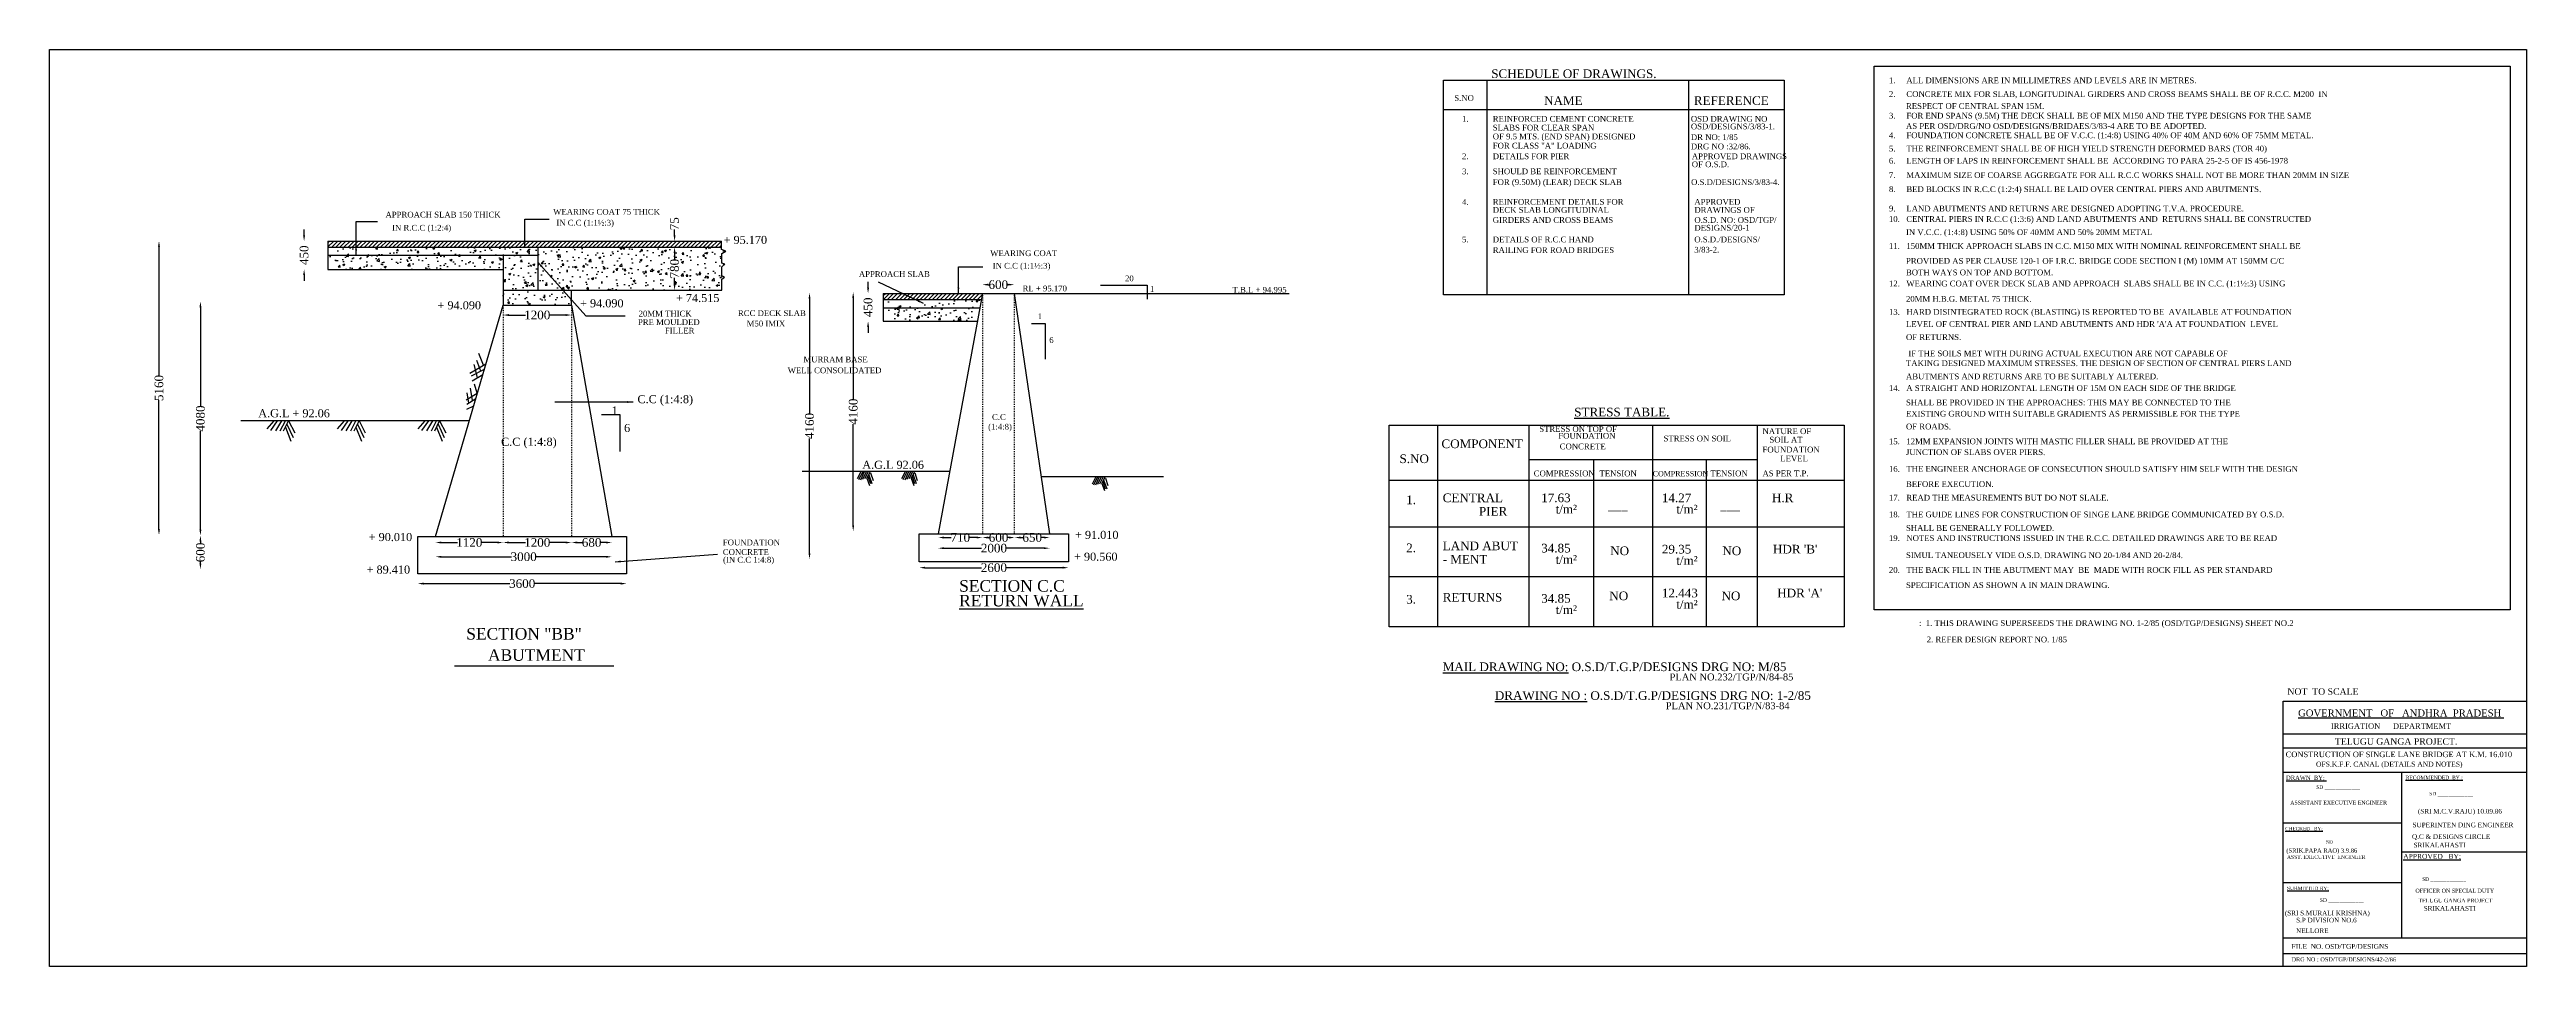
# Model space of a CAD drawing. Header units: millimetres. Extents: x -109570 to 149785, y -246061 to 34009.
# Drawn here: x 610 to 43521, y 1451 to 17337 of the extents above; entities outside this region: 4.
import ezdxf

# ---------------------------------------------------------------- set-up
doc = ezdxf.new("R2010")
doc.units = ezdxf.units.MM
doc.header["$MEASUREMENT"] = 0
doc.header["$PDMODE"] = 33
doc.header["$PDSIZE"] = 500
doc.linetypes.add('ACAD_ISO03W100', pattern=[30, 12, -18])
for name, color, linetype in [('DIM', 5, 'Continuous'), ('DOT LINE', 3, 'ACAD_ISO03W100'), ('DWG. LINE', 1, 'Continuous'), ('HATCH', 2, 'Continuous'), ('TEXT', 7, 'Continuous'), ('TITLE', 7, 'Continuous')]:
    doc.layers.add(name, color=color, linetype=linetype)
doc.styles.get("Standard").update_dxf_attribs({"font": 'TIMES.TTF', "height": 150})
doc.dimstyles.get("Standard").update_dxf_attribs({"dimtxt": 150, "dimasz": 100, "dimexe": 0.18, "dimexo": 0.0625, "dimgap": 0.09, "dimtad": 0, "dimdec": 0, "dimzin": 0, "dimdsep": 46, "dimtxsty": 'Standard', "dimcen": 0.09, "dimse1": 1, "dimse2": 1, "dimclrd": 5, "dimclre": 5, "dimclrt": 4, "dimadec": 0, "dimazin": 0, "dimtfac": 1, "dimtdec": 0, "dimtofl": 0, "dimtmove": 0, "dimatfit": 3, "dimfxl": 1, "dimtolj": 1, "dimtzin": 0, "dimarcsym": 0})

# ---------------------------------------------------------------- blocks, each defined once
blk = doc.blocks.new('*D2')
at = {"layer": 'Defpoints', "color": 0}
for p in [(5020, 14018), (5433, 14018), (5433, 13529)]:
    blk.add_point(p, dxfattribs=at)
at = {"layer": 'DIM', "color": 5, "lineweight": -2}
for p, q in [((5020, 14118), (5020, 14218)), ((5020, 13429), (5020, 13329))]:
    blk.add_line(p, q, dxfattribs=at)
at = {"layer": 'DIM', "color": 5}
for points in [[(5003, 14118), (5037, 14118), (5020, 14018)], [(5003, 13429), (5037, 13429), (5020, 13529)]]:
    blk.add_solid(points, dxfattribs=at)
at = {"layer": 'DIM', "color": 4, "insert": (5020, 13773), "char_height": 150, "attachment_point": 5, "rotation": 90}
blk.add_mtext('\\A1;450', dxfattribs=at)
blk = doc.blocks.new('*D3')
at = {"layer": 'Defpoints', "color": 0}
for p in [(3193, 8916), (3224, 8916), (3193, 8332)]:
    blk.add_point(p, dxfattribs=at)
at = {"layer": 'DIM', "color": 5, "lineweight": -2}
for p, q in [((3224, 8816), (3224, 8782)), ((3224, 8432), (3224, 8467))]:
    blk.add_line(p, q, dxfattribs=at)
at = {"layer": 'DIM', "color": 5}
for points in [[(3207, 8816), (3240, 8816), (3224, 8916)], [(3207, 8432), (3240, 8432), (3224, 8332)]]:
    blk.add_solid(points, dxfattribs=at)
at = {"layer": 'DIM', "color": 4, "insert": (3224, 8624), "char_height": 150, "attachment_point": 5, "rotation": 90}
blk.add_mtext('\\A1;600', dxfattribs=at)
blk = doc.blocks.new('*D4')
at = {"layer": 'Defpoints', "color": 0}
for p in [(3224, 12972), (3408, 12972), (3193, 8916)]:
    blk.add_point(p, dxfattribs=at)
at = {"layer": 'DIM', "color": 5, "lineweight": -2}
for p, q in [((3224, 12872), (3224, 11160)), ((3224, 9016), (3224, 10728))]:
    blk.add_line(p, q, dxfattribs=at)
at = {"layer": 'DIM', "color": 5}
for points in [[(3207, 12872), (3240, 12872), (3224, 12972)], [(3207, 9016), (3240, 9016), (3224, 8916)]]:
    blk.add_solid(points, dxfattribs=at)
at = {"layer": 'DIM', "color": 4, "insert": (3224, 10944), "char_height": 150, "attachment_point": 5, "rotation": 90}
blk.add_mtext('\\A1;4080', dxfattribs=at)
blk = doc.blocks.new('*D5')
at = {"layer": 'Defpoints', "color": 0}
for p in [(2444, 14020), (2506, 14020), (2444, 8926)]:
    blk.add_point(p, dxfattribs=at)
at = {"layer": 'DIM', "color": 5, "lineweight": -2}
for p, q in [((2506, 13920), (2506, 11685)), ((2506, 9026), (2506, 11261))]:
    blk.add_line(p, q, dxfattribs=at)
at = {"layer": 'DIM', "color": 5}
for points in [[(2489, 13920), (2523, 13920), (2506, 14020)], [(2489, 9026), (2523, 9026), (2506, 8926)]]:
    blk.add_solid(points, dxfattribs=at)
at = {"layer": 'DIM', "color": 4, "insert": (2506, 11473), "char_height": 150, "attachment_point": 5, "rotation": 90}
blk.add_mtext('\\A1;5160', dxfattribs=at)
blk = doc.blocks.new('*D6')
at = {"layer": 'Defpoints', "color": 0}
for p in [(11432, 14018), (11432, 13912), (11438, 14018)]:
    blk.add_point(p, dxfattribs=at)
at = {"layer": 'DIM', "color": 5, "lineweight": -2}
for p, q in [((11438, 14118), (11438, 14218)), ((11438, 13812), (11438, 13712))]:
    blk.add_line(p, q, dxfattribs=at)
at = {"layer": 'DIM', "color": 5}
for points in [[(11422, 14118), (11455, 14118), (11438, 14018)], [(11422, 13812), (11455, 13812), (11438, 13912)]]:
    blk.add_solid(points, dxfattribs=at)
at = {"layer": 'DIM', "color": 4, "insert": (11438, 14318), "char_height": 150, "attachment_point": 5, "rotation": 90}
blk.add_mtext('\\A1;75', dxfattribs=at)
blk = doc.blocks.new('*D7')
at = {"layer": 'Defpoints', "color": 0}
for p in [(11438, 13912), (11428, 13167), (11438, 13167)]:
    blk.add_point(p, dxfattribs=at)
at = {"layer": 'DIM', "color": 5, "lineweight": -2}
for p, q in [((11438, 13812), (11438, 13698)), ((11438, 13267), (11438, 13382))]:
    blk.add_line(p, q, dxfattribs=at)
at = {"layer": 'DIM', "color": 5}
for points in [[(11422, 13812), (11455, 13812), (11438, 13912)], [(11422, 13267), (11455, 13267), (11438, 13167)]]:
    blk.add_solid(points, dxfattribs=at)
at = {"layer": 'DIM', "color": 4, "insert": (11438, 13540), "char_height": 150, "attachment_point": 5, "rotation": 90}
blk.add_mtext('\\A1;780', dxfattribs=at)
blk = doc.blocks.new('*D8')
at = {"layer": 'Defpoints', "color": 0}
for p in [(8467, 12910), (9652, 12910), (9652, 12737)]:
    blk.add_point(p, dxfattribs=at)
at = {"layer": 'DIM', "color": 5, "lineweight": -2}
for p, q in [((8567, 12737), (8855, 12737)), ((9552, 12737), (9264, 12737))]:
    blk.add_line(p, q, dxfattribs=at)
at = {"layer": 'DIM', "color": 5}
for points in [[(8567, 12754), (8567, 12720), (8467, 12737)], [(9552, 12754), (9552, 12720), (9652, 12737)]]:
    blk.add_solid(points, dxfattribs=at)
at = {"layer": 'DIM', "color": 4, "insert": (9059, 12737), "char_height": 150, "attachment_point": 5}
blk.add_mtext('\\A1;1200', dxfattribs=at)
blk = doc.blocks.new('*D9')
at = {"layer": 'Defpoints', "color": 0}
for p in [(7297, 8900), (10351, 8900), (10351, 8549)]:
    blk.add_point(p, dxfattribs=at)
at = {"layer": 'DIM', "color": 5, "lineweight": -2}
for p, q in [((7397, 8549), (8611, 8549)), ((10251, 8549), (9037, 8549))]:
    blk.add_line(p, q, dxfattribs=at)
at = {"layer": 'DIM', "color": 5}
for points in [[(7397, 8565), (7397, 8532), (7297, 8549)], [(10251, 8565), (10251, 8532), (10351, 8549)]]:
    blk.add_solid(points, dxfattribs=at)
at = {"layer": 'DIM', "color": 4, "insert": (8824, 8549), "char_height": 150, "attachment_point": 5}
blk.add_mtext('\\A1;3000', dxfattribs=at)
blk = doc.blocks.new('*D10')
at = {"layer": 'Defpoints', "color": 0}
for p in [(6989, 8255), (10607, 8255), (10607, 8084)]:
    blk.add_point(p, dxfattribs=at)
at = {"layer": 'DIM', "color": 5, "lineweight": -2}
for p, q in [((7089, 8084), (8585, 8084)), ((10507, 8084), (9011, 8084))]:
    blk.add_line(p, q, dxfattribs=at)
at = {"layer": 'DIM', "color": 5}
for points in [[(7089, 8101), (7089, 8067), (6989, 8084)], [(10507, 8101), (10507, 8067), (10607, 8084)]]:
    blk.add_solid(points, dxfattribs=at)
at = {"layer": 'DIM', "color": 4, "insert": (8798, 8084), "char_height": 150, "attachment_point": 5}
blk.add_mtext('\\A1;3600', dxfattribs=at)
blk = doc.blocks.new('*D11')
at = {"layer": 'Defpoints', "color": 0}
for p in [(7297, 8900), (8467, 8900), (8467, 8796)]:
    blk.add_point(p, dxfattribs=at)
at = {"layer": 'DIM', "color": 5, "lineweight": -2}
for p, q in [((7397, 8796), (7677, 8796)), ((8367, 8796), (8086, 8796))]:
    blk.add_line(p, q, dxfattribs=at)
at = {"layer": 'DIM', "color": 5}
for points in [[(7397, 8813), (7397, 8779), (7297, 8796)], [(8367, 8813), (8367, 8779), (8467, 8796)]]:
    blk.add_solid(points, dxfattribs=at)
at = {"layer": 'DIM', "color": 4, "insert": (7882, 8796), "char_height": 150, "attachment_point": 5}
blk.add_mtext('\\A1;1120', dxfattribs=at)
blk = doc.blocks.new('*D12')
at = {"layer": 'Defpoints', "color": 0}
for p in [(8467, 8900), (9652, 8796), (9652, 8748)]:
    blk.add_point(p, dxfattribs=at)
at = {"layer": 'DIM', "color": 5, "lineweight": -2}
for p, q in [((8567, 8796), (8855, 8796)), ((9552, 8796), (9264, 8796))]:
    blk.add_line(p, q, dxfattribs=at)
at = {"layer": 'DIM', "color": 5}
for points in [[(8567, 8813), (8567, 8779), (8467, 8796)], [(9552, 8813), (9552, 8779), (9652, 8796)]]:
    blk.add_solid(points, dxfattribs=at)
at = {"layer": 'DIM', "color": 4, "insert": (9059, 8796), "char_height": 150, "attachment_point": 5}
blk.add_mtext('\\A1;1200', dxfattribs=at)
blk = doc.blocks.new('*D13')
at = {"layer": 'Defpoints', "color": 0}
for p in [(9652, 8748), (10351, 8796), (10351, 8774)]:
    blk.add_point(p, dxfattribs=at)
at = {"layer": 'DIM', "color": 5, "lineweight": -2}
for p, q in [((9752, 8796), (9844, 8796)), ((10251, 8796), (10159, 8796))]:
    blk.add_line(p, q, dxfattribs=at)
at = {"layer": 'DIM', "color": 5}
for points in [[(9752, 8813), (9752, 8779), (9652, 8796)], [(10251, 8813), (10251, 8779), (10351, 8796)]]:
    blk.add_solid(points, dxfattribs=at)
at = {"layer": 'DIM', "color": 4, "insert": (10001, 8796), "char_height": 150, "attachment_point": 5}
blk.add_mtext('\\A1;680', dxfattribs=at)
blk = doc.blocks.new('*D14')
at = {"layer": 'Defpoints', "color": 0}
for p in [(14790, 13111), (15053, 13111), (15053, 12631)]:
    blk.add_point(p, dxfattribs=at)
at = {"layer": 'DIM', "color": 5, "lineweight": -2}
for p, q in [((14790, 13211), (14790, 13311)), ((14790, 12531), (14790, 12431))]:
    blk.add_line(p, q, dxfattribs=at)
at = {"layer": 'DIM', "color": 5}
for points in [[(14774, 13211), (14807, 13211), (14790, 13111)], [(14774, 12531), (14807, 12531), (14790, 12631)]]:
    blk.add_solid(points, dxfattribs=at)
at = {"layer": 'DIM', "color": 4, "insert": (14790, 12871), "char_height": 150, "attachment_point": 5, "rotation": 90}
blk.add_mtext('\\A1;450', dxfattribs=at)
blk = doc.blocks.new('*D15')
at = {"layer": 'Defpoints', "color": 0}
for p in [(13701, 13119), (13776, 13119), (13701, 8511)]:
    blk.add_point(p, dxfattribs=at)
at = {"layer": 'DIM', "color": 5, "lineweight": -2}
for p, q in [((13776, 13019), (13776, 11031)), ((13776, 8611), (13776, 10599))]:
    blk.add_line(p, q, dxfattribs=at)
at = {"layer": 'DIM', "color": 5}
for points in [[(13759, 13019), (13793, 13019), (13776, 13119)], [(13759, 8611), (13793, 8611), (13776, 8511)]]:
    blk.add_solid(points, dxfattribs=at)
at = {"layer": 'DIM', "color": 4, "insert": (13776, 10815), "char_height": 150, "attachment_point": 5, "rotation": 90}
blk.add_mtext('\\A1;4160', dxfattribs=at)
blk = doc.blocks.new('*D16')
at = {"layer": 'Defpoints', "color": 0}
for p in [(14509, 13134), (14533, 13134), (14509, 8992)]:
    blk.add_point(p, dxfattribs=at)
at = {"layer": 'DIM', "color": 5, "lineweight": -2}
for p, q in [((14533, 13034), (14533, 11279)), ((14533, 9092), (14533, 10847))]:
    blk.add_line(p, q, dxfattribs=at)
at = {"layer": 'DIM', "color": 5}
for points in [[(14516, 13034), (14549, 13034), (14533, 13134)], [(14516, 9092), (14549, 9092), (14533, 8992)]]:
    blk.add_solid(points, dxfattribs=at)
at = {"layer": 'DIM', "color": 4, "insert": (14533, 11063), "char_height": 150, "attachment_point": 5, "rotation": 90}
blk.add_mtext('\\A1;4160', dxfattribs=at)
blk = doc.blocks.new('*D17')
at = {"layer": 'Defpoints', "color": 0}
for p in [(16771, 13111), (17324, 13263), (17324, 13111)]:
    blk.add_point(p, dxfattribs=at)
at = {"layer": 'DIM', "color": 5, "lineweight": -2}
for p, q in [((16871, 13263), (16890, 13263)), ((17224, 13263), (17205, 13263))]:
    blk.add_line(p, q, dxfattribs=at)
at = {"layer": 'DIM', "color": 5}
for points in [[(16871, 13280), (16871, 13247), (16771, 13263)], [(17224, 13280), (17224, 13247), (17324, 13263)]]:
    blk.add_solid(points, dxfattribs=at)
at = {"layer": 'DIM', "color": 4, "insert": (17047, 13263), "char_height": 150, "attachment_point": 5}
blk.add_mtext('\\A1;600', dxfattribs=at)
blk = doc.blocks.new('*D18')
at = {"layer": 'Defpoints', "color": 0}
for p in [(16006, 8949), (16771, 8949), (16771, 8882)]:
    blk.add_point(p, dxfattribs=at)
at = {"layer": 'DIM', "color": 5, "lineweight": -2}
for p, q in [((16106, 8882), (16230, 8882)), ((16671, 8882), (16546, 8882))]:
    blk.add_line(p, q, dxfattribs=at)
at = {"layer": 'DIM', "color": 5}
for points in [[(16106, 8899), (16106, 8865), (16006, 8882)], [(16671, 8899), (16671, 8865), (16771, 8882)]]:
    blk.add_solid(points, dxfattribs=at)
at = {"layer": 'DIM', "color": 4, "insert": (16388, 8882), "char_height": 150, "attachment_point": 5}
blk.add_mtext('\\A1;710', dxfattribs=at)
blk = doc.blocks.new('*D19')
at = {"layer": 'Defpoints', "color": 0}
for p in [(16771, 8949), (17332, 8925), (17332, 8882)]:
    blk.add_point(p, dxfattribs=at)
at = {"layer": 'DIM', "color": 5, "lineweight": -2}
for p, q in [((16871, 8882), (16894, 8882)), ((17232, 8882), (17209, 8882))]:
    blk.add_line(p, q, dxfattribs=at)
at = {"layer": 'DIM', "color": 5}
for points in [[(16871, 8899), (16871, 8865), (16771, 8882)], [(17232, 8899), (17232, 8865), (17332, 8882)]]:
    blk.add_solid(points, dxfattribs=at)
at = {"layer": 'DIM', "color": 4, "insert": (17051, 8882), "char_height": 150, "attachment_point": 5}
blk.add_mtext('\\A1;600', dxfattribs=at)
blk = doc.blocks.new('*D20')
at = {"layer": 'Defpoints', "color": 0}
for p in [(17332, 8925), (17936, 8882), (17936, 8878)]:
    blk.add_point(p, dxfattribs=at)
at = {"layer": 'DIM', "color": 5, "lineweight": -2}
for p, q in [((17432, 8882), (17476, 8882)), ((17836, 8882), (17791, 8882))]:
    blk.add_line(p, q, dxfattribs=at)
at = {"layer": 'DIM', "color": 5}
for points in [[(17432, 8899), (17432, 8865), (17332, 8882)], [(17836, 8899), (17836, 8865), (17936, 8882)]]:
    blk.add_solid(points, dxfattribs=at)
at = {"layer": 'DIM', "color": 4, "insert": (17634, 8882), "char_height": 150, "attachment_point": 5}
blk.add_mtext('\\A1;650', dxfattribs=at)
blk = doc.blocks.new('*D21')
at = {"layer": 'Defpoints', "color": 0}
for p in [(16006, 8949), (17936, 8949), (17936, 8698)]:
    blk.add_point(p, dxfattribs=at)
at = {"layer": 'DIM', "color": 5, "lineweight": -2}
for p, q in [((16106, 8698), (16756, 8698)), ((17836, 8698), (17186, 8698))]:
    blk.add_line(p, q, dxfattribs=at)
at = {"layer": 'DIM', "color": 5}
for points in [[(16106, 8714), (16106, 8681), (16006, 8698)], [(17836, 8714), (17836, 8681), (17936, 8698)]]:
    blk.add_solid(points, dxfattribs=at)
at = {"layer": 'DIM', "color": 4, "insert": (16971, 8698), "char_height": 150, "attachment_point": 5}
blk.add_mtext('\\A1;2000', dxfattribs=at)
blk = doc.blocks.new('*D22')
at = {"layer": 'Defpoints', "color": 0}
for p in [(15677, 8462), (18263, 8462), (18263, 8360)]:
    blk.add_point(p, dxfattribs=at)
at = {"layer": 'DIM', "color": 5, "lineweight": -2}
for p, q in [((15777, 8360), (16755, 8360)), ((18163, 8360), (17185, 8360))]:
    blk.add_line(p, q, dxfattribs=at)
at = {"layer": 'DIM', "color": 5}
for points in [[(15777, 8377), (15777, 8344), (15677, 8360)], [(18163, 8377), (18163, 8344), (18263, 8360)]]:
    blk.add_solid(points, dxfattribs=at)
at = {"layer": 'DIM', "color": 4, "insert": (16970, 8360), "char_height": 150, "attachment_point": 5}
blk.add_mtext('\\A1;2600', dxfattribs=at)

msp = doc.modelspace()

# ---------------------------------------------------------------- hatches: boundary and pattern name
at = {"layer": 'HATCH'}
h = msp.add_hatch(dxfattribs=at)
h.set_pattern_fill('ANSI31', color=256, scale=400, style=0)
h.paths.add_polyline_path([(12252, 14018.2), (5433, 14018.2), (5433, 13912.5), (12252, 13912.5)])
h = msp.add_hatch(dxfattribs=at)
h.set_pattern_fill('AR-CONC', color=256, scale=50, style=0)
h.paths.add_polyline_path([(5433, 13773.4), (5433, 13528.7), (8466.7, 13528.7), (8466.7, 13773.4)])
h.paths.add_polyline_path([(9067.4, 13773.4), (9067.4, 13912.5), (5433, 13912.5), (5433, 13773.4)])
h.paths.add_polyline_path([(8466.7, 13167.1), (9067.4, 13167.1), (9067.4, 13773.4), (8466.7, 13773.4)])
h.paths.add_polyline_path([(9067.4, 13912.5), (9067.4, 13167.1), (12258.6, 13167.1), (12258.6, 13358.6), (12303.5, 13395.6), (12258.6, 13416.5), (12258.6, 13574.1), (12306.2, 13617.8), (12258.6, 13637.9), (12258.6, 13801.7), (12324.5, 13841.9), (12252, 13869.8), (12252, 13912.5)])
h.paths.add_polyline_path([(8466.7, 13167.1), (8466.7, 12910.5), (9651.6, 12910.5), (9651.6, 13167.1)])
h.paths.add_polyline_path([(11324.4, 13344.2), (11324.4, 13735.3), (11552.4, 13735.3), (11552.4, 13344.2)], flags=24)
h = msp.add_hatch(dxfattribs=at)
h.set_pattern_fill('ANSI31', color=256, scale=400, style=0)
h.paths.add_polyline_path([(16751.5, 13006.6), (16770.7, 13111), (15052.7, 13111), (15052.7, 13006.6)])
h = msp.add_hatch(dxfattribs=at)
h.set_pattern_fill('AR-CONC', color=256, scale=50, style=0)
h.paths.add_polyline_path([(16724.6, 12860.4), (15052.7, 12860.4), (15052.7, 12631.1), (16682.5, 12631.1)])
h.paths.add_polyline_path([(16751.5, 13006.6), (15052.7, 13006.6), (15052.7, 12860.4), (16724.6, 12860.4)])

# ---------------------------------------------------------------- linework, layer by layer
at = {"layer": 'DOT LINE'}
for points in [[(8466.7, 12910.5), (8466.7, 8900.2)], [(9651.6, 12910.5), (9651.6, 8900.2)], [(16770.7, 13111), (16770.7, 8948.5)], [(17323.9, 13111), (17323.9, 8948.5)]]:
    msp.add_lwpolyline(points, dxfattribs=at)
at = {"layer": 'DWG. LINE'}
for points in [[(24757.8, 16805.6), (30661, 16805.6), (30661, 13088.6), (24757.8, 13088.6)], [(23816.7, 10831.3), (31698.4, 10831.3), (31698.4, 7336), (23816.7, 7336)], [(6989.3, 8900.2), (10606.9, 8900.2), (10606.9, 8255.3), (6989.3, 8255.3)], [(15676.8, 8948.5), (18262.7, 8948.5), (18262.7, 8462), (15676.8, 8462)]]:
    msp.add_lwpolyline(points, close=True, dxfattribs=at)
for points in [[(25507.4, 16805.6), (25507.4, 13088.6)], [(29001.2, 16805.6), (29001.2, 13088.6)], [(24757.8, 16297.5), (30661, 16297.5)], [(5433, 14018.2), (5433, 13528.7), (8480.3, 13528.7)], [(5433, 14018.2), (12252, 14018.2)], [(5433, 13912.5), (12252, 13912.5)], [(5433, 13773.4), (9067.4, 13773.4)], [(8466.7, 13783.5), (8466.7, 12910.5), (9651.6, 12910.5), (9651.6, 13167.1)], [(9067.4, 13912.5), (9067.4, 13167.1)], [(12258.6, 13167.1), (12258.6, 13358.6), (12303.5, 13395.6), (12258.6, 13416.5), (12258.6, 13574.1), (12306.2, 13617.8), (12258.6, 13637.9), (12258.6, 13801.7), (12324.5, 13841.9), (12252, 13869.8), (12252, 14018.2)], [(7296.9, 8900.2), (8466.7, 12910.5)], [(8466.7, 13167.1), (12258.6, 13167.1)], [(9651.6, 12910.5), (10350.9, 8900.2)], [(15052.7, 13111), (22084.7, 13111)], [(15052.7, 13111), (15052.7, 12631.1), (16682.5, 12631.1)], [(15052.7, 13006.6), (16751.5, 13006.6)], [(16770.7, 13111), (16005.6, 8948.5)], [(17323.9, 13111), (17936.2, 8948.5)], [(18819.6, 13255.1), (19625.1, 13255.1), (19625.1, 13013.3)], [(15052.7, 12860.4), (16724.6, 12860.4)], [(17619.6, 12589.3), (17859.1, 12589.3), (17859.1, 11973.7)], [(7881.8, 10905.3), (3924, 10905.3)], [(10174.7, 11011.7), (10491.1, 11011.7), (10491.1, 10372.6)], [(24657.5, 10831.3), (24657.5, 7336)], [(26239.2, 10831.3), (26239.2, 7336)], [(28380.3, 10831.3), (28380.3, 7336)], [(30195.3, 10831.3), (30195.3, 7336)], [(16204.1, 10028.6), (13650, 10028.6)], [(17790.5, 9939.1), (19908.1, 9939.1)], [(23816.7, 9875.8), (31698.4, 9875.8)], [(26239.2, 10235.7), (30195.3, 10235.7)], [(27359.9, 10235.7), (27359.9, 7336)], [(29308.7, 10235.7), (29308.7, 7336)], [(23816.7, 9068.3), (31698.4, 9068.3)], [(23816.7, 8207.8), (31698.4, 8207.8)], [(7625.7, 6657.7), (10386.8, 6657.7)]]:
    msp.add_lwpolyline(points, dxfattribs=at)
at = {"layer": 'HATCH'}
for points in [[(8125.9, 11867.4), (8046.7, 12071.4)], [(7890.4, 11730.4), (8169.9, 11893)], [(7920.9, 11684.5), (8142.8, 11800.3)], [(7932.8, 11596.3), (8116.2, 11709.1)], [(8024.5, 11652.7), (7965.1, 11878)], [(8079.1, 11767), (8011, 11951)], [(7829.1, 11268.1), (8021.1, 11383)], [(7956.3, 11160.9), (7832.5, 11100.1)], [(7837.6, 11190), (7994.2, 11290.7)], [(7872.7, 11212.6), (7844.4, 11388.5)], [(7937.8, 11254.4), (7900.5, 11471.7)], [(8021.1, 11383), (7970.1, 11541.3)], [(4378.1, 10767.8), (4500.5, 10905.3)], [(4443.7, 10735.1), (4559.5, 10905.3)], [(4528.9, 10728.5), (4631.6, 10905.3)], [(4607.6, 10732.9), (4695, 10905.3)], [(4664.4, 10728.5), (4749.6, 10905.3)], [(4697.4, 10797), (4791.1, 10549.5)], [(4722.4, 10848.9), (4830.5, 10617.2)], [(4749.6, 10905.3), (4856.7, 10693.6)], [(5599.7, 10767.8), (5722.1, 10905.3)], [(5665.3, 10735.1), (5781.1, 10905.3)], [(5750.5, 10728.5), (5853.2, 10905.3)], [(5829.2, 10732.9), (5916.6, 10905.3)], [(5886, 10728.5), (5971.2, 10905.3)], [(5919, 10797), (6012.8, 10549.5)], [(5944, 10848.9), (6052.1, 10617.2)], [(5971.2, 10905.3), (6078.3, 10693.6)], [(6996.8, 10767.8), (7119.2, 10905.3)], [(7062.4, 10735.1), (7178.2, 10905.3)], [(7147.6, 10728.5), (7250.3, 10905.3)], [(7226.3, 10732.9), (7313.7, 10905.3)], [(7283.1, 10728.5), (7368.3, 10905.3)], [(7316.1, 10797), (7409.8, 10549.5)], [(7341.1, 10848.9), (7449.2, 10617.2)], [(7368.3, 10905.3), (7475.4, 10693.6)], [(14607.2, 9904.5), (14673.6, 10028.6)], [(14632.6, 9886.6), (14702.7, 10028.6)], [(14665.4, 9883.6), (14730.3, 10028.6)], [(14699, 9894.1), (14764.6, 10028.6)], [(14736.3, 9903), (14797.5, 10028.6)], [(14771.4, 9910.5), (14834, 10028.6)], [(14771.4, 9910.5), (14816.1, 9786)], [(14788, 9941.8), (14829.6, 9817.3)], [(14802.7, 9969.5), (14854.9, 9817.3)], [(14832.5, 10002.9), (14877.3, 9872.5)], [(15373.3, 9904.5), (15439.7, 10028.6)], [(15398.6, 9886.6), (15468.8, 10028.6)], [(15431.5, 9883.6), (15496.4, 10028.6)], [(15465, 9894.1), (15530.7, 10028.6)], [(15502.3, 9903), (15563.5, 10028.6)], [(15537.4, 9910.5), (15600.1, 10028.6)], [(15537.4, 9910.5), (15582.2, 9786)], [(15554, 9941.8), (15595.6, 9817.3)], [(15568.8, 9969.5), (15621, 9817.3)], [(15598.6, 10002.9), (15643.4, 9872.5)], [(18676.2, 9815), (18742.6, 9939.1)], [(18701.6, 9797.2), (18771.7, 9939.1)], [(18734.4, 9794.2), (18799.3, 9939.1)], [(18768, 9804.6), (18833.7, 9939.1)], [(18805.3, 9813.6), (18866.5, 9939.1)], [(18840.4, 9821), (18903, 9939.1)], [(18871.7, 9880.1), (18923.9, 9727.8)], [(18901.6, 9913.4), (18946.3, 9783)], [(18840.4, 9821), (18885.1, 9696.5)], [(18857, 9852.3), (18898.6, 9727.8)]]:
    msp.add_lwpolyline(points, dxfattribs=at)
at = {"layer": 'TITLE', "lineweight": 30}
for p, q in [((39308, 1451.4), (39308, 6047.6)), ((39308, 5479.6), (43520.6, 5479.6)), ((39308, 5237.2), (43520.6, 5237.2)), ((39308, 4816), (43520.6, 4816)), ((39308, 1945.2), (43520.6, 1945.2)), ((39308, 1677.2), (43520.6, 1677.2))]:
    msp.add_line(p, q, dxfattribs=at)
at = {"layer": 'TITLE'}
for p, q in [((43520.6, 6047.6), (43520.6, 1451.4)), ((39308, 3938.7), (41356.9, 3938.7)), ((39308, 2905), (41356.9, 2905)), ((43520.6, 1451.4), (39308, 1451.4))]:
    msp.add_line(p, q, dxfattribs=at)
at = {"layer": 'TITLE', "lineweight": 30}
for points in [[(609.9, 17336.6), (43520.6, 17336.6), (43520.6, 1451.4), (609.9, 1451.4)], [(32222.5, 17047.5), (43238.4, 17047.5), (43238.4, 7628.7), (32222.5, 7628.7)]]:
    msp.add_lwpolyline(points, close=True, dxfattribs=at)
for points in [[(39308, 6047.6), (43520.6, 6047.6)], [(41356.9, 4816), (41356.9, 1945.2)]]:
    msp.add_lwpolyline(points, dxfattribs=at)
at = {"layer": 'TITLE'}
msp.add_lwpolyline([(41356.9, 3437.7), (43520.6, 3437.7)], dxfattribs=at)

# ---------------------------------------------------------------- texts
at = {"layer": 'DIM', "color": 4, "char_height": 250, "attachment_point": 5, "rotation": 90}
for insert in [(149439.7, 34009.3), (149784.6, 34009.3)]:
    msp.add_mtext('\\A1;  ', dxfattribs=dict(at, insert=insert))
at = {"layer": 'TEXT'}
for s, height, p in [('SCHEDULE OF DRAWINGS.', 150, (25586.1, 16843.1)), ('1.     ALL DIMENSIONS ARE IN MILLIMETRES AND LEVELS ARE IN METRES.', 100, (32475.8, 16752.5)), ('S.NO', 100, (24945.5, 16447.2)), ('NAME', 150, (26502.1, 16376.9)), ('REFERENCE', 150, (29096.7, 16376.9)), ('2.     CONCRETE MIX FOR SLAB, LONGITUDINAL GIRDERS AND CROSS BEAMS SHALL BE OF R.C.C. M200  IN', 100, (32475.8, 16515.2)), ('RESPECT OF CENTRAL SPAN 15M.', 100, (32771.2, 16308.2)), ('1.', 100, (25080.3, 16085.7)), ('REINFORCED CEMENT CONCRETE', 100, (25612.5, 16085.7)), ('OF 9.5 MTS. (END SPAN) DESIGNED', 100, (25612.5, 15780.9)), ('SLABS FOR CLEAR SPAN', 100, (25612.5, 15933.3)), ('OSD DRAWING NO', 100, (29044.8, 16085.7)), ('OSD/DESIGNS/3/83-1.', 100, (29044.8, 15954.7)), ('4.     FOUNDATION CONCRETE SHALL BE OF V.C.C. (1:4:8) USING 40%%% OF 40M AND 60%%% OF 75MM METAL.', 100, (32475.8, 15800.9)), ('3.     FOR END SPANS (9.5M) THE DECK SHALL BE OF MIX M150 AND THE TYPE DESIGNS FOR THE SAME', 100, (32475.8, 16140.8)), ('AS PER OSD/DRG/NO OSD/DESIGNS/BRIDAES/3/83-4 ARE TO BE ADOPTED.', 100, (32771.2, 15961.7)), ('2.', 100, (25080.3, 15437.3)), ('FOR CLASS "A" LOADING', 100, (25612.5, 15621.4)), ('DETAILS FOR PIER', 100, (25612.5, 15437.3)), ('DR NO: 1/85', 100, (29044.8, 15768)), ('DRG NO :32/86.', 100, (29044.8, 15607.3)), ('APPROVED DRAWINGS', 100, (29061, 15437.3)), ('6.     LENGTH OF LAPS IN REINFORCEMENT SHALL BE  ACCORDING TO PARA 25-2-5 OF IS 456-1978', 100, (32475.8, 15359.9)), ('5.     THE REINFORCEMENT SHALL BE OF HIGH YIELD STRENGTH DEFORMED BARS (TOR 40) ', 100, (32475.8, 15571.6)), ('3.', 100, (25080.3, 15176.7)), ('FOR (9.50M) (LEAR) DECK SLAB', 100, (25612.5, 14989.4)), ('SHOULD BE REINFORCEMENT', 100, (25612.5, 15176.7)), ('O.S.D/DESIGNS/3/83-4.', 100, (29048.7, 14989.4)), ('OF O.S.D.', 100, (29061, 15298.3)), ('7.     MAXIMUM SIZE OF COARSE AGGREGATE FOR ALL R.C.C WORKS SHALL NOT BE MORE THAN 20MM IN SIZE', 100, (32475.8, 15111.5)), ('4.', 100, (25080.3, 14647.4)), ('REINFORCEMENT DETAILS FOR', 100, (25612.5, 14647.4)), ('DECK SLAB LONGITUDINAL', 100, (25612.5, 14508.1)), ('APPROVED', 100, (29105.7, 14647.4)), ('DRAWINGS OF', 100, (29105.7, 14508.1)), ('9.     LAND ABUTMENTS AND RETURNS ARE DESIGNED ADOPTING T.V.A. PROCEDURE.', 100, (32475.8, 14532)), ('8.     BED BLOCKS IN R.C.C (1:2:4) SHALL BE LAID OVER CENTRAL PIERS AND ABUTMENTS.', 100, (32475.8, 14867.5)), ('APPROACH SLAB 150 THICK', 100, (6430.5, 14426.2)), ('IN R.C.C (1:2:4)', 100, (6544.8, 14199.3)), ('WEARING COAT 75 THICK', 100, (9334.9, 14475.5)), ('IN C.C (1:1½:3)', 100, (9390.1, 14286.8)), ('GIRDERS AND CROSS BEAMS', 100, (25612.5, 14334)), ('DESIGNS/20-1', 100, (29105.7, 14199.6)), ('O.S.D. NO: OSD/TGP/', 100, (29105.7, 14334)), ('10.   CENTRAL PIERS IN R.C.C (1:3:6) AND LAND ABUTMENTS AND  RETURNS SHALL BE CONSTRUCTED', 100, (32475.8, 14350.8)), ('IN V.C.C. (1:4:8) USING 50%%% OF 40MM AND 50%%% 20MM METAL', 100, (32771.2, 14122.2)), ('+ 95.170', 140, (12287.3, 13968.4)), ('WEARING COAT', 100, (16906.7, 13757.9)), ('5.', 100, (25080.3, 13996.5)), ('DETAILS OF R.C.C HAND', 100, (25612.5, 13996.5)), ('RAILING FOR ROAD BRIDGES', 100, (25612.5, 13812.3)), ('O.S.D./DESIGNS/', 100, (29104.4, 13996.5)), ('3/83-2.', 100, (29104.4, 13818.4)), ('11.   150MM THICK APPROACH SLABS IN C.C. M150 MIX WITH NOMINAL REINFORCEMENT SHALL BE', 100, (32475.8, 13882.7)), ('APPROACH SLAB', 100, (14630.7, 13397.5)), ('IN C.C (1:1½:3)', 100, (16950.4, 13540.7)), ('20', 100, (19241.7, 13322.7)), ('12.   WEARING COAT OVER DECK SLAB AND APPROACH  SLABS SHALL BE IN C.C. (1:1½:3) USING', 100, (32475.8, 13232.7)), ('PROVIDED AS PER CLAUSE 120-1 OF I.R.C. BRIDGE CODE SECTION I (M) 10MM AT 150MM C/C', 100, (32771.2, 13624.6)), ('BOTH WAYS ON TOP AND BOTTOM.', 100, (32771.2, 13425.3)), ('+ 94.090', 140, (7331.7, 12836.3)), ('+ 94.090', 140, (9800.9, 12871.1)), ('+ 74.515', 140, (11461.8, 12962.4)), ('RL + 95.170', 100, (17466.6, 13148.1)), ('1', 100, (19673.4, 13138.9)), ('T.B.L + 94.995', 100, (21104.1, 13124.5)), ('20MM H.B.G. METAL 75 THICK.', 100, (32771.2, 12967.2)), ('PRE MOULDED', 100, (10803.3, 12563.8)), ('20MM THICK', 100, (10815.6, 12711.4)), ('FILLER', 100, (11271.2, 12416.2)), ('RCC DECK SLAB ', 100, (12536.6, 12719.3)), ('M50 IMIX', 100, (12688.3, 12539.3)), ('1', 100, (17729.6, 12665.8)), ('13.   HARD DISINTEGRATED ROCK (BLASTING) IS REPORTED TO BE  AVAILABLE AT FOUNDATION', 100, (32475.8, 12741.2)), ("LEVEL OF CENTRAL PIER AND LAND ABUTMENTS AND HDR 'A'A AT FOUNDATION  LEVEL", 100, (32771.2, 12531.2)), ('MURRAM BASE', 100, (13671.5, 11917.2)), ('6', 100, (17929.8, 12254.1)), ('OF RETURNS.', 100, (32771.2, 12303.8)), ('IF THE SOILS MET WITH DURING ACTUAL EXECUTION ARE NOT CAPABLE OF', 100, (32812.4, 12022.2)), ('WELL CONSOLIDATED', 100, (13398.5, 11729.2)), ('ABUTMENTS AND RETURNS ARE TO BE SUITABLY ALTERED.', 100, (32771.2, 11623.7)), ('TAKING DESIGNED MAXIMUM STRESSES. THE DESIGN OF SECTION OF CENTRAL PIERS LAND', 100, (32771.2, 11852.6)), ('C.C (1:4:8)', 140, (10795.7, 11209.6)), ('14.   A STRAIGHT AND HORIZONTAL LENGTH OF 15M ON EACH SIDE OF THE BRIDGE', 100, (32475.8, 11421.5)), ('SHALL BE PROVIDED IN THE APPROACHES: THIS MAY BE CONNECTED TO THE', 100, (32771.2, 11172.6)), ('A.G.L + 92.06', 140, (4225.6, 10965.1)), ('1', 140, (10345.7, 11012.7)), ('6', 140, (10563.7, 10710.7)), ('(1:4:8)', 100, (16870.7, 10751.8)), ('C.C', 100, (16937.5, 10921.3)), ('STRESS ON TOP OF ', 100, (26418, 10713.1)), ('%%USTRESS TABLE.', 150, (27023.6, 10981.1)), ('NATURE OF', 100, (30285.8, 10674)), ('EXISTING GROUND WITH SUITABLE GRADIENTS AS PERMISSIBLE FOR THE TYPE', 100, (32771.2, 10977.3)), ('OF ROADS.', 100, (32771.2, 10755.1)), ('C.C (1:4:8)', 140, (8432.6, 10471.6)), ('S.NO', 150, (23996.9, 10172.5)), ('COMPONENT', 150, (24723.9, 10431.3)), ('FOUNDATION', 100, (26748.5, 10595.2)), ('CONCRETE', 100, (26772.1, 10411.3)), ('STRESS ON SOIL ', 100, (28571.3, 10548)), ('FOUNDATION', 100, (30285.8, 10356.1)), ('SOIL AT', 100, (30405.2, 10527.5)), ('LEVEL', 100, (30594.2, 10202)), ('15.   12MM EXPANSION JOINTS WITH MASTIC FILLER SHALL BE PROVIDED AT THE', 100, (32475.8, 10499.1)), ('JUNCTION OF SLABS OVER PIERS.', 100, (32771.2, 10310.7)), ('A.G.L 92.06', 140, (14689.9, 10072.7)), ('COMPRESSION', 100, (26322.1, 9943.7)), ('TENSION', 100, (27461.4, 9943.7)), ('COMPRESSION', 90, (28384, 9943.7)), ('TENSION', 100, (29383, 9943.7)), ('AS PER T.P.', 100, (30285.8, 9943.7)), ('16.   THE ENGINEER ANCHORAGE OF CONSECUTION SHOULD SATISFY HIM SELF WITH THE DESIGN', 100, (32475.8, 10021)), ('1.', 150, (24112.9, 9460.4)), ('CENTRAL', 150, (24745.3, 9494.9)), ('17.63', 150, (26451.9, 9494.9)), ('t/m²', 150, (26701.6, 9299.2)), ('14.27', 150, (28542.2, 9494.9)), ('t/m²', 150, (28791.9, 9299.2)), ('H.R', 150, (30449.1, 9494.9)), ('17.   READ THE MEASUREMENTS BUT DO NOT SLALE.', 100, (32475.8, 9522.7)), ('BEFORE EXECUTION.', 100, (32771.2, 9758.6)), ('PIER', 150, (25372.7, 9261.2)), ('___', 150, (27610.9, 9365.7)), ('___', 150, (29554.3, 9365.7)), ('18.   THE GUIDE LINES FOR CONSTRUCTION OF SINGE LANE BRIDGE COMMUNICATED BY O.S.D.', 100, (32475.8, 9233.2)), ('SHALL BE GENERALLY FOLLOWED.', 100, (32771.2, 8997.7)), ('+ 90.010', 140, (6138.6, 8821.1)), ('FOUNDATION', 100, (12274.3, 8747.5)), ('CONCRETE', 100, (12274.3, 8581)), ('+ 90.560', 140, (18358.2, 8480.9)), ('+ 91.010', 140, (18375.4, 8858.6)), ('2.', 150, (24112.9, 8628.6)), ('LAND ABUT', 150, (24745.3, 8663.2)), ('34.85', 150, (26451.9, 8623.8)), ('NO', 150, (27647.1, 8577.3)), ('29.35', 150, (28542.2, 8606)), ('NO', 150, (29590.5, 8577.3)), ("HDR 'B'", 150, (30467.4, 8606)), ('19.   NOTES AND INSTRUCTIONS ISSUED IN THE R.C.C. DETAILED DRAWINGS ARE TO BE READ', 100, (32475.8, 8822.5)), ('SIMUL TANEOUSELY VIDE O.S.D. DRAWING NO 20-1/84 AND 20-2/84.', 100, (32771.2, 8526.4)), ('+ 89.410', 140, (6103, 8256.9)), ('(IN C.C 1:4:8)', 100, (12278, 8447.8)), ('- MENT', 150, (24745.4, 8429.5)), ('t/m²', 150, (26701.6, 8428.1)), ('t/m²', 150, (28791.9, 8410.3)), ('20.   THE BACK FILL IN THE ABUTMENT MAY  BE  MADE WITH ROCK FILL AS PER STANDARD', 100, (32475.8, 8270.4)), ('%%URETURN WALL', 200, (16368.2, 7689.1)), ('SECTION C.C', 200, (16368.2, 7944)), ('3.', 150, (24112.9, 7738)), ('RETURNS', 150, (24745.3, 7772.6)), ('34.85', 150, (26451.9, 7752.6)), ('NO', 150, (27631.6, 7796.9)), ('12.443', 150, (28542.2, 7846.3)), ('t/m²', 150, (28791.9, 7650.7)), ('NO', 150, (29575, 7796.9)), ("HDR 'A'", 150, (30540.3, 7846.3)), ('SPECIFICATION AS SHOWN A IN MAIN DRAWING.', 100, (32771.2, 8007.9)), ('SECTION "BB"', 200, (7829.6, 7114.2)), ('t/m²', 150, (26701.6, 7557)), (' :  1. THIS DRAWING SUPERSEEDS THE DRAWING NO. 1-2/85 (OSD/TGP/DESIGNS) SHEET NO.2', 100, (32958.7, 7350.4)), ('ABUTMENT', 200, (8205.1, 6746.5)), ('2. REFER DESIGN REPORT NO. 1/85', 100, (33131.1, 7066.9)), ('%%UMAIL DRAWING NO:%%U O.S.D/T.G.P/DESIGNS DRG NO: M/85', 150, (24745.3, 6568.5)), ('PLAN NO.232/TGP/N/84-85', 120, (28675.2, 6406.7)), ('%%UDRAWING NO :%%U O.S.D/T.G.P/DESIGNS DRG NO: 1-2/85', 150, (25648.8, 6070.2)), ('PLAN NO.231/TGP/N/83-84', 120, (28609.2, 5908.4))]:
    msp.add_text(s, height=height, dxfattribs=at).set_placement(p)
at = {"layer": 'TEXT', "char_height": 250, "attachment_point": 1}
for s, insert, width in [('\\pi500,t2250;', (-5237.9, -208843), 2820.29), ('\\pt5250,7500;', (-109570.1, -246060.7), 27837.6)]:
    msp.add_mtext(s, dxfattribs=dict(at, insert=insert, width=width))
at = {"layer": 'TITLE'}
for s, height, p in [('NOT  TO SCALE', 111.605, (39378.9, 6158.8)), ('IRRIGATION      DEPARTMEMT ', 97.018, (40133.4, 5567.4)), ('CONSTRUCTION OF SINGLE LANE BRIDGE AT K.M. 16.010', 95.515, (39349.1, 5077.6)), ('TELUGU GANGA PROJECT.', 111.605, (40202.5, 5293.4)), ('%%UDRAWN  BY; ', 73.695, (39356.4, 4683.6)), ('%%URECOMMENDED  BY :', 63.243, (41426.8, 4692.6)), ('ASSISTANT EXECUTIVE ENGINEER', 66.588, (39427.7, 4256.3)), ('SD _____________', 61.734, (39879.6, 4527.3)), ('SD _____________', 61.734, (41837.2, 4413.5)), ('%%UCHECKED   BY;', 59.523, (39341.4, 3809.5)), ('SUPERINTEN DING ENGINEER', 81.063, (41547.3, 3863.3)), ('(SRI M.C.V.RAJU) 10.09.86', 81.063, (41640.5, 4100.3)), ('(SRIK.PAPA RAO) 3.9.86', 74.093, (39360.1, 3422.7)), ('SD _____________', 61.734, (40048.8, 3577.4)), ('Q.C & DESIGNS CIRCLE', 81.063, (41538.5, 3661.8)), ('SRIKALAHASTI', 81.063, (41564.9, 3512.8)), ('ASST. EXECUTIVE  ENGINEER', 63.331, (39372.1, 3315.3)), ('%%UAPPROVED   BY;', 85.032, (41386.2, 3316.6)), ('%%USUBMITTED BY;', 61.984, (39372.7, 2774)), ('SD _____________', 61.734, (39943.1, 2569)), ('OFFICER ON SPECIAL DUTY', 68.026, (41597.2, 2730.2)), ('TELUGU GANGA PROJECT', 68.026, (41649.8, 2559.7)), ('SD _____________', 61.734, (41713.6, 2933.7)), ('(SRI S.MURALI KRISHNA)', 80.848, (39335.7, 2336.4)), ('S.P DIVISION NO.6', 80.848, (39529.6, 2213.6)), ('SRIKALAHASTI', 81.063, (41740.3, 2417.6)), ('FILE  NO. OSD/TGP/DESIGNS', 82.984, (39451.6, 1757.1)), ('NELLORE', 80.85, (39529.6, 2029.6)), ('DRG NO : OSD/TGP/DESIGNS/42-2/86', 71.25, (39450.1, 1538.2))]:
    msp.add_text(s, height=height, dxfattribs=at).set_placement(p)
at = {"layer": 'TITLE', "lineweight": 30}
for s, height, p in [('%%UGOVERNMENT   OF   ANDHRA  PRADESH ', 121.879, (39565.1, 5781.5)), (' OFS.K.F.F. CANAL (DETAILS AND NOTES)', 85.963, (39842.1, 4913))]:
    msp.add_text(s, height=height, dxfattribs=at).set_placement(p)

# ---------------------------------------------------------------- dimensions: what is measured, and where the dimension line sits
at = {"layer": 'DIM'}
for base, p1, p2, text, picture, middle in [((5020, 14018.2), (5433, 13528.7), (5433, 14018.2), '450', '*D2', (5020, 13773.4)), ((11438.4, 14018.2), (11431.6, 13912.5), (11431.6, 14018.2), '75', '*D6', (11438.4, 14317.6)), ((2506, 14019.9), (2444.4, 8926.3), (2444.4, 14019.9), '5160', '*D5', (2506, 11473.1)), ((11438.4, 13167.1), (11438.4, 13912.5), (11428.2, 13167.1), '780', '*D7', (11438.4, 13539.8)), ((14790.2, 13111), (15052.7, 12631.1), (15052.7, 13111), '450', '*D14', (14790.2, 12871)), ((14532.8, 13133.5), (14509.2, 8992.3), (14509.2, 13133.5), '4160', '*D16', (14532.8, 11062.9)), ((3223.6, 8916), (3192.9, 8332.3), (3192.9, 8916), '600', '*D3', (3223.6, 8624.1))]:
    dim = msp.add_linear_dim(base=base, p1=p1, p2=p2, angle=90, text=text, dimstyle='Standard', dxfattribs=at)
    dim.commit()
    dim.dimension.update_dxf_attribs({"geometry": picture, "text_midpoint": middle})
for base, p1, p2, text, picture, middle in [((17323.9, 13263.2), (16770.7, 13111), (17323.9, 13111), '600', '*D17', (17047.3, 13263.2)), ((9651.6, 12736.9), (8466.7, 12910.5), (9651.6, 12910.5), '1200', '*D8', (9059.2, 12736.9)), ((10350.9, 8548.6), (7296.9, 8900.2), (10350.9, 8900.2), '3000', '*D9', (8823.9, 8548.6)), ((8466.7, 8796.1), (7296.9, 8900.2), (8466.7, 8900.2), '1120', '*D11', (7881.8, 8796.1)), ((16770.7, 8881.9), (16005.6, 8948.5), (16770.7, 8948.5), '710', '*D18', (16388.2, 8881.9)), ((17936.2, 8697.6), (16005.6, 8948.5), (17936.2, 8948.5), '2000', '*D21', (16970.9, 8697.6)), ((10606.9, 8083.9), (6989.3, 8255.3), (10606.9, 8255.3), '3600', '*D10', (8798.1, 8083.9)), ((18262.7, 8360.3), (15676.8, 8462), (18262.7, 8462), '2600', '*D22', (16969.8, 8360.3))]:
    dim = msp.add_linear_dim(base=base, p1=p1, p2=p2, text=text, dimstyle='Standard', dxfattribs=at)
    dim.commit()
    dim.dimension.update_dxf_attribs({"geometry": picture, "text_midpoint": middle})
dim = msp.add_linear_dim(base=(3223.6, 12971.5), p1=(3192.9, 8916), p2=(3408.2, 12971.5), angle=90, text='4080', dimstyle='Standard', override={"dimtmove": 1}, dxfattribs=at)
dim.commit()
dim.dimension.update_dxf_attribs({"geometry": '*D4', "text_midpoint": (3223.6, 10943.8)})
dim = msp.add_aligned_dim(p1=(13701, 8510.7), p2=(13701, 13118.6), distance=-74.9, text='4160', dimstyle='Standard', dxfattribs=at)
dim.commit()
dim.dimension.update_dxf_attribs({"geometry": '*D15', "text_midpoint": (13776, 10814.7)})
for base, p1, p2, text, picture, middle in [((9651.6, 8796.1), (8466.7, 8900.2), (9651.6, 8748.4), '1200', '*D12', (9059.2, 8796.1)), ((10350.9, 8796.1), (9651.6, 8748.4), (10350.9, 8774.4), '680', '*D13', (10001.2, 8796.1)), ((17331.8, 8881.9), (16770.7, 8948.5), (17331.8, 8924.7), '600', '*D19', (17051.2, 8881.9)), ((17936.2, 8881.9), (17331.8, 8924.7), (17936.2, 8877.7), '650', '*D20', (17634, 8881.9))]:
    dim = msp.add_linear_dim(base=base, p1=p1, p2=p2, text=text, dimstyle='Standard', override={"dimtmove": 1}, dxfattribs=at)
    dim.commit()
    dim.dimension.update_dxf_attribs({"geometry": picture, "text_midpoint": middle})

# ---------------------------------------------------------------- leaders
for points in [[(5920.8, 13773.4), (5920.8, 14356.1), (6294.4, 14356.1)], [(8842.5, 13912.5), (8842.5, 14396), (9264.2, 14396)], [(9067.4, 13652.9), (9899.5, 12724), (10580.6, 12724)], [(15751.1, 12938.1), (14972.9, 13306.9)], [(16355.4, 13111), (16355.4, 13572.5), (16776.2, 13572.5)], [(10722.6, 11230.2), (9365.6, 11230.2)], [(10407.8, 8460.4), (12181, 8595.5)]]:
    msp.add_leader(points, dimstyle='Standard', override={"dimgap": 0.09, "dimtad": 0}, dxfattribs=at)

doc.saveas('drawing.dxf')
